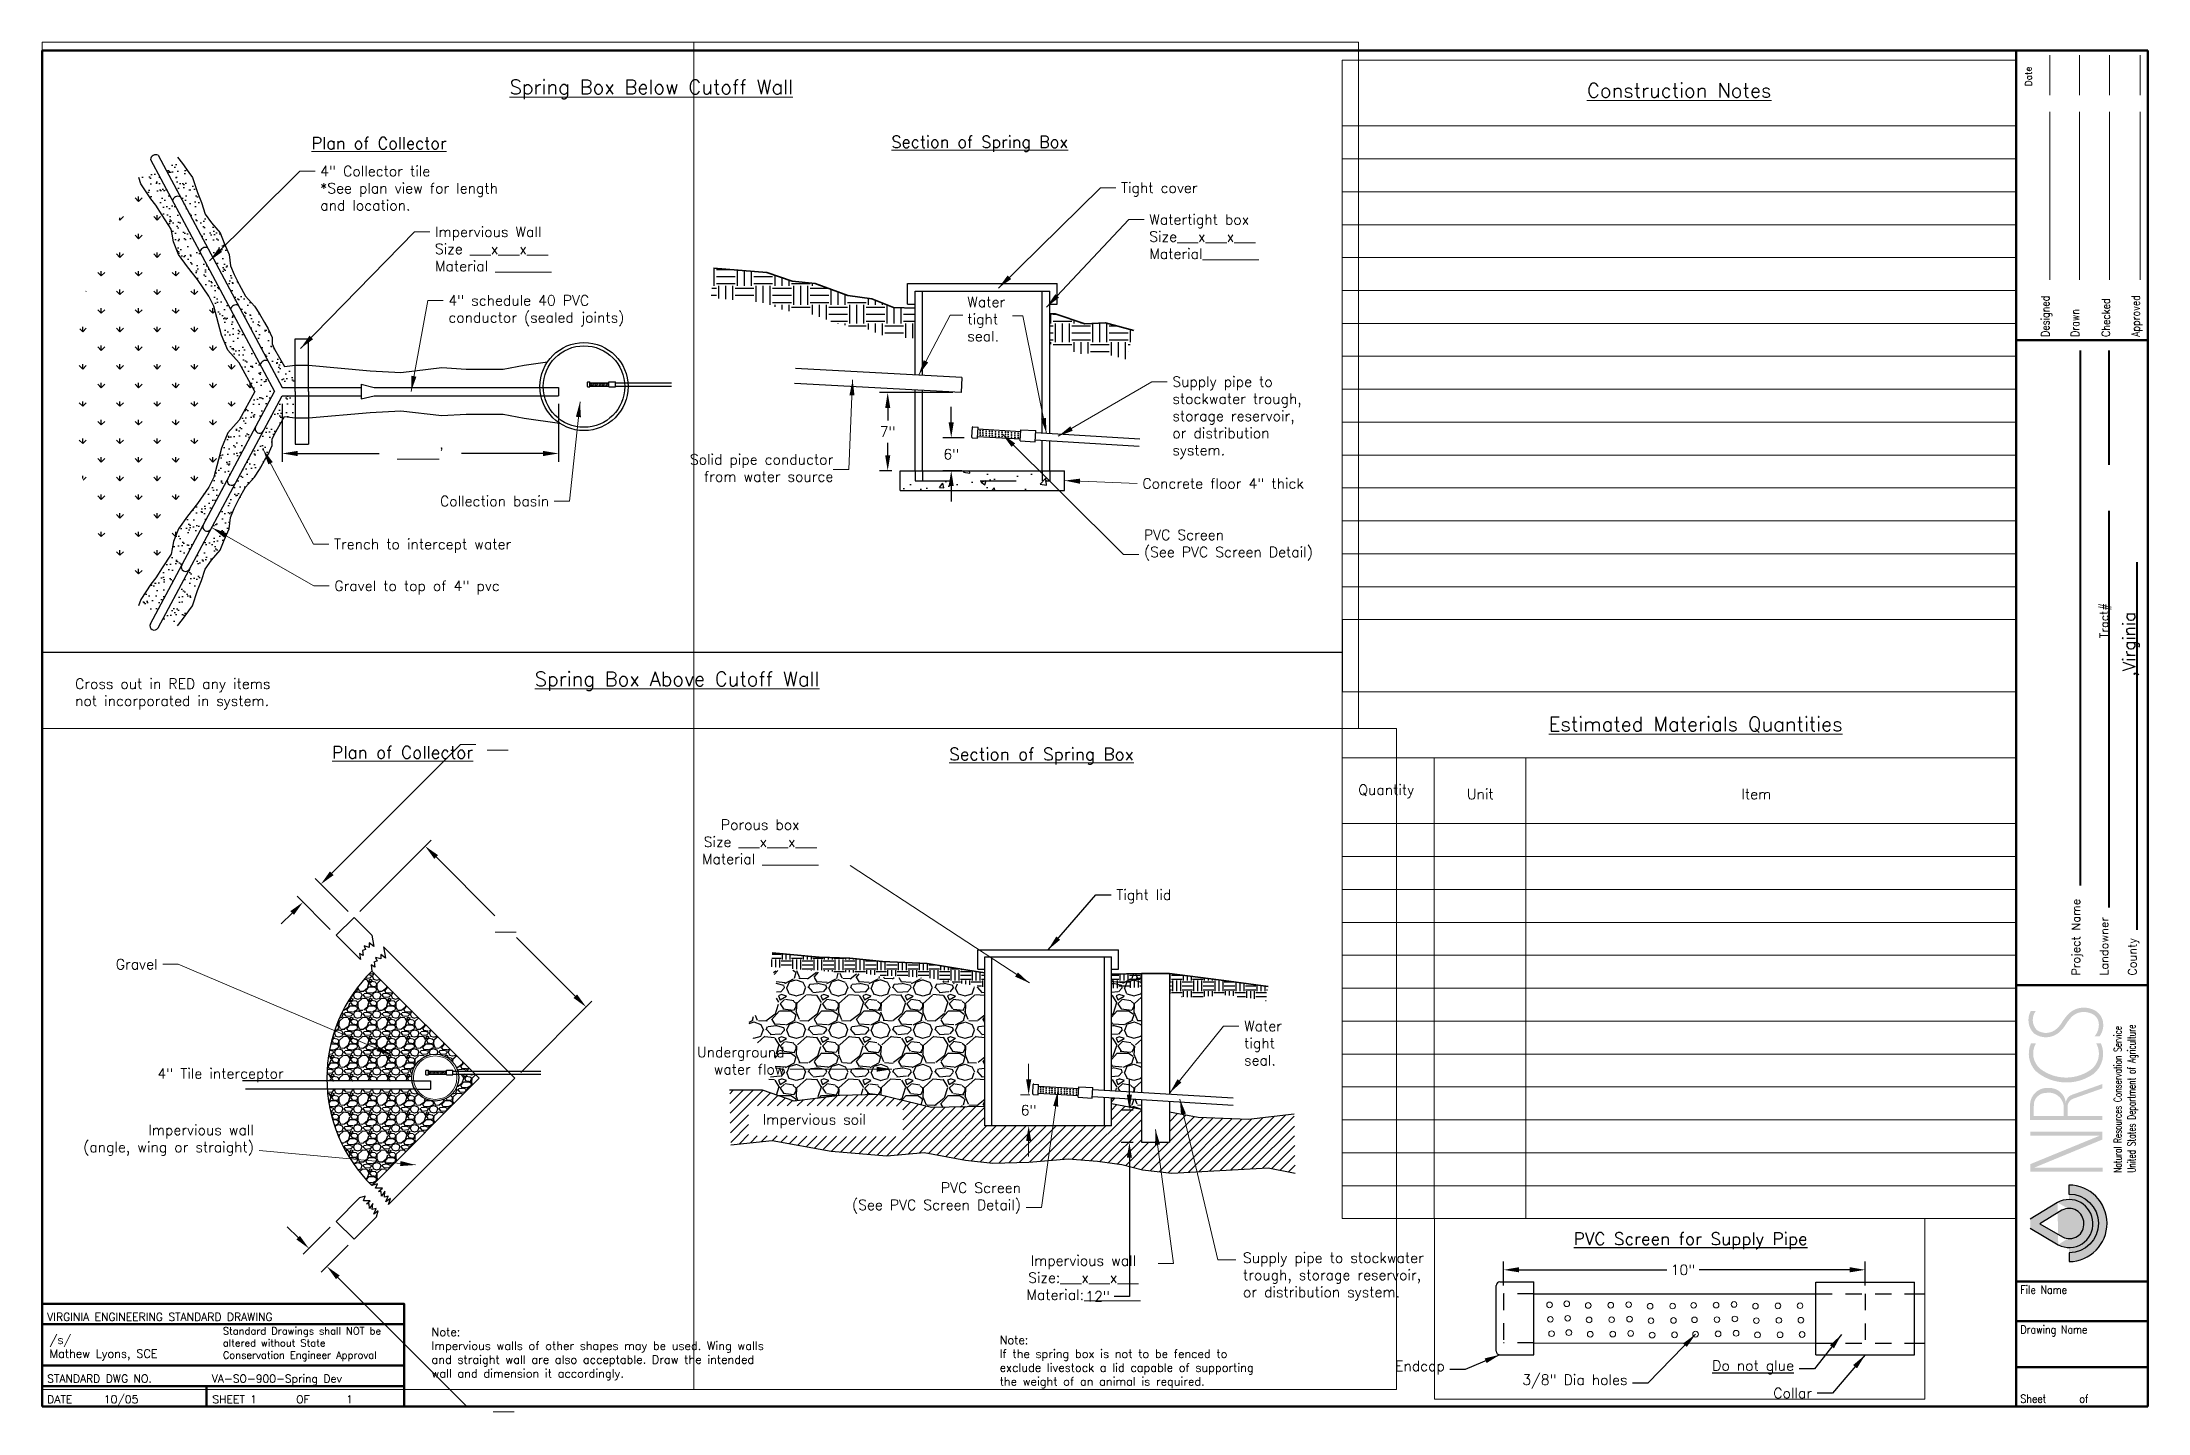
# Paper-space layout '11x17' of a CAD drawing. Header units: feet, sheet in inches. Extents: x 0.2 to 16.2, y 0.1 to 10.5.
# The model-space entities are those that its viewports show. They can reach past a viewport. Long polylines and large blocks are cut down to what shows.
import ezdxf

# ---------------------------------------------------------------- set-up
doc = ezdxf.new("R2010")
doc.units = ezdxf.units.FT
doc.header["$MEASUREMENT"] = 0
doc.linetypes.add('HIDDEN', pattern=[0.375, 0.25, -0.125])
doc.linetypes.add('HIDDEN2', pattern=[0.1875, 0.125, -0.0625])
for name, color, linetype in [('1.Text.Note', 7, 'Continuous'), ('Antiseep Wall', 7, 'Continuous'), ('Collecter Drain', 7, 'Continuous'), ('Collector', 7, 'Continuous'), ('Collector Hatch', 254, 'Continuous'), ('Concrete Hatch', 252, 'Continuous'), ('Concrete Slab', 253, 'Continuous'), ('Earth Hatch', 252, 'Continuous'), ('Grass', 7, 'Continuous'), ('Gravel Hatch', 254, 'Continuous'), ('Spring Box', 7, 'Continuous'), ('Spring Box Hatch', 253, 'Continuous'), ('Trench', 252, 'Continuous')]:
    doc.layers.add(name, color=color, linetype=linetype)
for name, color, linetype, lineweight in [('2.Tblk.Text.User', 7, 'Continuous', 18), ('4.Tblk.Brdr.Line', 7, 'Continuous', 50), ('4.Tblk.logo', 7, 'Continuous', 20), ('4.Tblk.Text', 7, 'Continuous', 18), ('Ground', 252, 'Continuous', 35)]:
    doc.layers.add(name, color=color, linetype=linetype, lineweight=lineweight)
doc.layers.add('2.Vprt', color=4, linetype='Continuous', plot=False)
doc.styles.add('001xB.Notation (A)', font='romans.shx', dxfattribs={"height": 0.063})
doc.styles.add('001xB.Notation (B)', font='romans.shx', dxfattribs={"height": 0.078})
doc.styles.add('001xB.NoteA', font='romans.shx', dxfattribs={"height": 0.063})
doc.styles.add('001xB.Subtitle', font='romans.shx', dxfattribs={"height": 0.094})
doc.styles.add('001xB.Title', font='romans.shx', dxfattribs={"height": 0.109})
doc.styles.add('Notes_Dimensions', font='romans.shx', dxfattribs={"height": 0.09})
doc.styles.get("Standard").update_dxf_attribs({"font": 'romans.shx'})
doc.styles.add('Title Block Notes', font='romans.shx', dxfattribs={"height": 0.12})
doc.dimstyles.new('001xB.Dim', dxfattribs={"dimtxt": 0.078, "dimasz": 0.117, "dimexe": 0.0625, "dimexo": 0.0625, "dimgap": 0.039, "dimtad": 0, "dimtih": 1, "dimtoh": 1, "dimdec": 4, "dimzin": 0, "dimdsep": 46, "dimlunit": 4, "dimtxsty": '001xB.Notation (B)', "dimcen": 0.117, "dimclrd": 256, "dimclre": 256, "dimclrt": 256, "dimadec": 0, "dimazin": 0, "dimtfac": 1, "dimtdec": 4, "dimtofl": 0, "dimtmove": 0, "dimatfit": 3, "dimfxl": 0, "dimtolj": 1, "dimtzin": 0, "dimlwd": -1, "dimlwe": -1, "dimarcsym": 0})
pattern_1 = [(228.0128, (0.54, 0.75), (-5.999998674, -6.7500010062), [0.100902, -9.989316]), (184.9697, (0.4725, 0.675), (9.0000007886, 0.7499934803), [0.173151, -17.14194375]), (132.5104, (0.3, 0.66), (7.4999930388, -8.2500065054), [0.122091, -12.087024]), (267.2737, (0.0075, 0.4725), (0.7499970133, 15.0000002212), [0.1576785, -15.6101685]), (292.8337, (0, 0.315), (-3.750007429, 8.9999973088), [0.15461625, -15.30702975]), (357.2737, (0.06, 0.1725), (-15.0000002212, 0.7499970133), [0.1576785, -15.6101685]), (37.6942, (0.2175, 0.165), (-9.7500055092, -7.4999928039), [0.20852175, -20.64363675]), (72.2553, (0.3825, 0.2925), (5.250008072, 16.4999971734), [0.196866, -19.48974075]), (121.4296, (0.4425, 0.48), (-6.0000061756, 9.7499962774), [0.1582125, -15.66305475]), (175.2364, (0.36, 0.615), (8.2500007097, -0.7499936495), [0.180624, -8.85057225]), (222.3974, (0.18, 0.63), (-9.0000055133, -8.2499940615), [0.233586, -23.12503125]), (138.8141, (0.75, 0.465), (-5.25000221, 4.499997985), [0.07972575, -7.892883]), (171.4692, (0.69, 0.5175), (9.7499987136, -1.5000059325), [0.15167775, -15.01613325]), (225, (0.54, 0.54), (-8e-17, -0.75000023), [0.10606575, -0.954594]), (203.1986, (0.4875, 0.63), (3.749999798, 1.500000994), [0.0571185, -5.65471125]), (291.8014, (0.435, 0.6075), (-0.749999933, 2.250000205), [0.08077725, -3.9580965]), (30.9638, (0.465, 0.5325), (2.249998517, 1.500001863), [0.13119675, -4.24201725]), (161.5651, (0.5775, 0.6), (1.500000326, -0.7499988), [0.09486825, -2.27684025]), (16.3895, (0, 0.6075), (7.5000016488, 2.2499945324), [0.1329, -13.15713375]), (70.3462, (0.1275, 0.645), (-2.9999964355, -8.2500016017), [0.11149575, -11.038056]), (293.1986, (0.5775, 0.75), (-1.500000994, 3.749999798), [0.11423625, -5.5975935]), (343.6105, (0.6225, 0.645), (-7.5000016488, 2.2499945324), [0.1329, -13.15713375]), (339.444, (0, 0.1425), (-3.750001383, 1.499996997), [0.12816, -6.279843]), (294.7751, (0.12, 0.0975), (-3.749994142, 8.2500025664), [0.1073835, -10.63098225]), (66.8014, (0.585, 0), (1.500000994, 3.749999798), [0.11423625, -5.5975935]), (17.354, (0.63, 0.105), (-9.7500015143, -2.9999958767), [0.12572325, -12.446568]), (69.444, (0.2175, 0), (-1.499996997, -3.750001383), [0.06408, -6.343923]), (101.3099, (0.54, 0), (-0.749998224, 3.000000564), [0.0382425, -3.78602175]), (165.9638, (0.5325, 0.0375), (2.25000041, -0.749998543), [0.15461625, -2.9377125]), (186.009, (0.3825, 0.075), (7.4999998132, 0.7499994881), [0.1432875, -14.18544225]), (303.6901, (0.465, 0.465), (-0.750001, 1.49999967), [0.1081665, -2.59599675]), (353.1572, (0.525, 0.375), (12.7499995241, -1.5000059984), [0.1888455, -18.69567225]), (60.9454, (0.7125, 0.3525), (-3.0000000204, -5.2500002884), [0.077217, -7.6445055]), (90, (0.75, 0.42), (-0.75, 0.75), [0.045, -0.705]), (120.2564, (0.3675, 0.0975), (2.999996165, -5.250001842), [0.104193, -10.31514]), (48.0128, (0.315, 0.1875), (5.999998674, 6.7500010062), [0.201804, -9.888414]), (0, (0.45, 0.3375), (0.75, 0.75), [0.195, -0.555]), (325.3048, (0.645, 0.3375), (-7.4999956942, 5.2500064572), [0.1185855, -11.7399555]), (254.0546, (0.7425, 0.27), (-0.749999917, -3.000000095), [0.1092015, -5.350881]), (207.646, (0.7125, 0.165), (-14.2499968554, -7.5000057849), [0.17779875, -17.6021055]), (175.4261, (0.555, 0.0825), (-9.7500004187, 0.7499961009), [0.18809925, -18.6218055])]

psp = doc.layouts.new('11x17')

# ---------------------------------------------------------------- texts
at = {"insert": (0.2999, 0.57281), "char_height": 0.063, "width": 1.0655493, "attachment_point": 4, "style": 'Notes_Dimensions'}
psp.add_mtext('/s/\\PMathew Lyons, SCE', dxfattribs=at)
at = {"layer": '1.Text.Note', "rotation": 90}
for s, insert, char_height, width, attachment_point, style in [('Landowner                                                 Tract#              ', (15.96321, 3.40128), 0.063, 4.7519722, 7, '001xB.NoteA'), ('                                 ,Virginia', (16.17749, 3.54682), 0.094, 4.7519722, 7, '001xB.Subtitle'), ('Project Name', (15.66493, 3.40128), 0.063, 4.7452101, 1, '001xB.NoteA'), ('County', (16.17749, 3.40128), 0.063, 4.706781, 7, '001xB.NoteA')]:
    psp.add_mtext(s, dxfattribs=dict(at, insert=insert, char_height=char_height, width=width, attachment_point=attachment_point, style=style))
at = {"layer": '2.Tblk.Text.User'}
for s, insert, char_height, width, attachment_point, style in [('{\\LSpring Box Below Cutoff Wall}', (3.79495, 10.20548), 0.109, 3.1538241, 1, '001xB.Subtitle'), ('{\\LConstruction Notes}', (12.68194, 10.12491), 0.109, 4.9177754, 5, '001xB.Title'), ('{\\LPlan of Collector}', (2.29055, 9.76915), 0.09, 1.5622268, 1, 'Notes_Dimensions'), ('{\\LSection of Spring Box}', (6.69645, 9.77932), 0.09, 3.4983033, 1, 'Notes_Dimensions'), ('Cross out in {\\C1;RED} any items not incorporated in system.', (0.49376, 5.65784), 0.078, 1.7368384, 1, '001xB.Notation (B)'), ('{\\LSpring Box Above Cutoff Wall}', (3.98607, 5.71002), 0.109, 4.4502761, 1, '001xB.Title'), ('{\\LEstimated Materials Quantities}', (11.6909, 5.36673), 0.109, 4.3367877, 1, '001xB.Title'), ('{\\LPlan of Collector}', (2.44677, 5.14429), 0.094, 2.7419653, 1, '001xB.Subtitle'), ('{\\LSection of Spring Box}', (7.13563, 5.13111), 0.094, 3.764393, 1, '001xB.Subtitle'), ('Quantity', (10.45643, 4.8004), 0.078, 0.4851157, 5, '001xB.Notation (B)'), ('Unit', (11.17088, 4.78081), 0.078, 0.5543094, 5, '001xB.Notation (B)'), ('Item', (13.2678, 4.78081), 0.078, 2.0221266, 5, '001xB.Notation (B)'), ('Impervious soil', (5.71831, 2.34825), 0.078, 1.2556713, 1, '001xB.Notation (B)')]:
    psp.add_mtext(s, dxfattribs=dict(at, insert=insert, char_height=char_height, width=width, attachment_point=attachment_point, style=style))
at = {"layer": '2.Tblk.Text.User', "char_height": 0.078, "style": '001xB.Notation (B)'}
for s, insert, attachment_point in [('4" Collector tile\\P*See plan view for length\\Pand location.', (2.35657, 9.55152), 1), ('Tight cover', (8.44076, 9.42473), 1), ('Watertight box\\PSize___x___x___\\PMaterial________', (8.65593, 9.18395), 1), ('Impervious Wall\\PSize ___x___x___\\PMaterial ________', (3.22831, 9.09027), 1), ('4" schedule 40 PVC \\Pconductor (sealed joints)', (3.33001, 8.56947), 1), ('{\\Fromans.shx|c1;Water\\P}tight\\Pseal.', (7.27313, 8.55769), 1), ('Supply pipe to \\Pstockwater trough, \\Pstorage reservoir, \\Por distribution \\Psystem.', (8.83107, 7.95206), 1), ('Solid pipe conductor\\Pfrom water source', (6.25489, 7.15354), 9), ('Collection basin', (4.09561, 6.9673), 9), ('Concrete floor 4" thick', (8.60364, 7.17881), 1), ('Trench to intercept water', (2.46052, 6.71816), 1), ('PVC Screen\\P(See PVC Screen Detail)', (8.61506, 6.55437), 7), ('Gravel to top of 4" pvc', (2.46383, 6.40149), 1), ('Porous box \\PSize ___x___x___\\PMaterial ________', (5.69968, 4.41441), 5), ('Gravel', (1.12054, 3.44939), 9), ('Water\\Ptight\\Pseal.', (9.37632, 3.05785), 1), ('Underground \\Pwater flow', (5.88433, 2.65174), 9), ('4" Tile interceptor', (2.07858, 2.5932), 9), ('Impervious wall\\P(angle, wing or straight)', (1.85248, 2.03439), 9), ('PVC Screen\\P(See PVC Screen Detail)', (7.68074, 1.59546), 9), ('Impervious wall \\PSize:___x___x___\\PMaterial:________', (8.15492, 1.10373), 5), ('Supply pipe to stockwater \\Ptrough, storage reservoir,\\Por distribution system.', (9.36754, 1.29745), 1)]:
    psp.add_mtext(s, dxfattribs=dict(at, insert=insert, attachment_point=attachment_point))
at = {"layer": '4.Tblk.logo', "width": 0.68}
for s, p in [('Natural Resources Conservation Service', (16.04397, 1.90456)), ('United States Department of Agriculture', (16.14922, 1.90456))]:
    psp.add_text(s, height=0.06058, rotation=90, dxfattribs=at).set_placement(p)
at = {"layer": '4.Tblk.Text', "style": 'Notes_Dimensions', "width": 0.84}
for s, p in [('Designed', (15.49486, 8.25303)), ('Checked', (15.955, 8.25303)), ('Approved', (16.18163, 8.25303)), ('Drawn', (15.72038, 8.25303))]:
    psp.add_text(s, height=0.0625, rotation=90, dxfattribs=at).set_placement(p)
for s, p in [('File Name', (15.27482, 0.98471)), ('Drawing Name', (15.27482, 0.68252)), ('Sheet      of', (15.27482, 0.15673))]:
    psp.add_text(s, height=0.0625, dxfattribs=at).set_placement(p)
at = {"layer": '4.Tblk.Text', "style": 'Title Block Notes'}
for s, p in [('VIRGINIA ENGINEERING STANDARD DRAWING', (0.28199, 0.7797)), ('STANDARD DWG NO.', (0.28199, 0.31095)), ('VA-SO-900-Spring Dev', (1.53199, 0.31095)), ('DATE     10/05', (0.28199, 0.15374)), ('SHEET 1      OF      1', (1.53648, 0.15374))]:
    psp.add_text(s, height=0.06, dxfattribs=at).set_placement(p)
at = {"layer": '4.Tblk.Text', "insert": (15.31208, 10.15629), "char_height": 0.05, "width": 0.1976407, "attachment_point": 1, "rotation": 91, "style": 'Notes_Dimensions'}
psp.add_mtext('Date', dxfattribs=at)
at = {"layer": '4.Tblk.Text', "insert": (1.61638, 0.73044), "char_height": 0.055, "width": 1.3768973, "attachment_point": 1, "style": 'Title Block Notes'}
psp.add_mtext('Standard Drawings shall NOT be altered without State Conservation Engineer Approval', dxfattribs=at)
at = {"layer": 'Collecter Drain', "insert": (12.76871, 1.38708), "char_height": 0.094, "width": 2.8594963, "attachment_point": 5, "style": '001xB.Subtitle'}
psp.add_mtext('{\\LPVC Screen for Supply Pipe}', dxfattribs=at)
at = {"layer": 'Collecter Drain', "char_height": 0.078, "attachment_point": 9, "style": '001xB.Notation (B)'}
for s, insert in [('Endcap', (10.90087, 0.37199)), ('3/8" Dia holes', (12.28901, 0.26681)), ('{\\LDo not glue}', (13.55439, 0.3754)), ('Collar', (13.69156, 0.19146))]:
    psp.add_mtext(s, dxfattribs=dict(at, insert=insert))
at = {"layer": 'Spring Box', "insert": (8.40502, 4.05498), "char_height": 0.078, "attachment_point": 1, "style": '001xB.Notation (B)'}
psp.add_mtext('\\A1;Tight lid', dxfattribs=at)
at = {"layer": 'Spring Box', "char_height": 0.063, "attachment_point": 1, "style": '001xB.Notation (A)'}
for s, insert, width in [('Note:\\PImpervious walls of other shapes may be used. Wing walls and straight wall are also acceptable. Draw the intended wall and dimension it accordingly.', (3.20215, 0.72686), 2.7386907), ('Note:\\PIf the spring box is not to be fenced to exclude livestock a lid capable of supporting the weight of an animal is required.', (7.51863, 0.66602), 2.2461818)]:
    psp.add_mtext(s, dxfattribs=dict(at, insert=insert, width=width))

msp = doc.modelspace()

# ---------------------------------------------------------------- blocks, each defined once
blk = doc.blocks.new('*D0')
at = {"layer": '2.Tblk.Text.User'}
for p, q in [((2.657, 3.888), (3.199, 4.43)), ((3.237, 4.303), (3.684, 3.856)), ((4.294, 3.246), (3.847, 3.692)), ((3.88, 2.666), (4.421, 3.207))]:
    blk.add_line(p, q, dxfattribs=at)
for points in [[(3.251, 4.317), (3.223, 4.289), (3.154, 4.385)], [(4.308, 3.259), (4.281, 3.232), (4.377, 3.163)]]:
    blk.add_solid(points, dxfattribs=at)
at = {"layer": 'Defpoints', "color": 0}
for p in [(3.154, 4.385), (2.613, 3.844), (3.836, 2.622)]:
    blk.add_point(p, dxfattribs=at)
at = {"layer": '2.Tblk.Text.User', "insert": (3.766, 3.774), "char_height": 0.078, "attachment_point": 5, "style": '001xB.Notation (B)'}
blk.add_mtext('\\A1;___', dxfattribs=at)
blk = doc.blocks.new('*D1')
at = {"layer": '2.Tblk.Text.User'}
for p, q in [((2.444, 4.179), (3.423, 5.157)), ((3.423, 5.157), (3.54, 5.157)), ((2.433, 3.753), (2.181, 4.004)), ((2.569, 3.888), (2.317, 4.14)), ((2.143, 3.877), (2.06, 3.795))]:
    blk.add_line(p, q, dxfattribs=at)
for points in [[(2.43, 4.193), (2.458, 4.165), (2.361, 4.096)], [(2.129, 3.891), (2.157, 3.864), (2.226, 3.96)]]:
    blk.add_solid(points, dxfattribs=at)
at = {"layer": 'Defpoints', "color": 0}
for p in [(2.361, 4.096), (2.613, 3.844), (2.477, 3.708)]:
    blk.add_point(p, dxfattribs=at)
at = {"layer": '2.Tblk.Text.User', "insert": (3.705, 5.157), "char_height": 0.078, "attachment_point": 5, "style": '001xB.Notation (B)'}
blk.add_mtext('\\A1;___', dxfattribs=at)
blk = doc.blocks.new('*D2')
at = {"layer": '2.Tblk.Text.User'}
for p, q in [((2.189, 1.412), (2.106, 1.494)), ((2.433, 1.491), (2.227, 1.285)), ((2.569, 1.355), (2.363, 1.149)), ((2.49, 1.11), (3.468, 0.132)), ((3.468, 0.132), (3.585, 0.132))]:
    blk.add_line(p, q, dxfattribs=at)
for points in [[(2.202, 1.425), (2.175, 1.398), (2.271, 1.329)], [(2.504, 1.124), (2.476, 1.097), (2.407, 1.193)]]:
    blk.add_solid(points, dxfattribs=at)
at = {"layer": 'Defpoints', "color": 0}
for p in [(2.477, 1.535), (2.271, 1.329), (2.613, 1.399)]:
    blk.add_point(p, dxfattribs=at)
at = {"layer": '2.Tblk.Text.User', "insert": (3.751, 0.132), "char_height": 0.078, "attachment_point": 5, "style": '001xB.Notation (B)'}
blk.add_mtext('\\A1;___', dxfattribs=at)
blk = doc.blocks.new('*D3')
at = {"layer": '2.Tblk.Text.User'}
for p, q in [((7.739, 2.614), (7.739, 2.731)), ((7.748, 2.497), (7.677, 2.497)), ((7.859, 2.262), (7.677, 2.262)), ((7.739, 2.145), (7.739, 2.028))]:
    blk.add_line(p, q, dxfattribs=at)
for points in [[(7.72, 2.614), (7.759, 2.614), (7.739, 2.497)], [(7.72, 2.145), (7.759, 2.145), (7.739, 2.262)]]:
    blk.add_solid(points, dxfattribs=at)
at = {"layer": 'Defpoints', "color": 0}
for p in [(7.81, 2.497), (7.739, 2.262), (7.921, 2.262)]:
    blk.add_point(p, dxfattribs=at)
at = {"layer": '2.Tblk.Text.User', "insert": (7.739, 2.379), "char_height": 0.078, "attachment_point": 5, "style": '001xB.Notation (B)'}
blk.add_mtext('\\A1;6"', dxfattribs=at)
blk = doc.blocks.new('*D4')
at = {"layer": 'Collecter Drain'}
for p, q in [((11.348, 1.048), (11.348, 1.23)), ((11.465, 1.167), (12.587, 1.167)), ((13.978, 1.167), (12.835, 1.167)), ((14.095, 1.047), (14.095, 1.23))]:
    blk.add_line(p, q, dxfattribs=at)
for points in [[(11.465, 1.187), (11.465, 1.148), (11.348, 1.167)], [(13.978, 1.187), (13.978, 1.148), (14.095, 1.167)]]:
    blk.add_solid(points, dxfattribs=at)
at = {"layer": 'Defpoints', "color": 0}
for p in [(14.095, 1.167), (11.348, 0.986), (14.095, 0.984)]:
    blk.add_point(p, dxfattribs=at)
at = {"layer": 'Collecter Drain', "insert": (12.711, 1.167), "char_height": 0.078, "attachment_point": 5, "style": '001xB.Notation (B)'}
blk.add_mtext('\\A1;10"', dxfattribs=at)
blk = doc.blocks.new('*D5')
at = {"layer": 'Defpoints', "color": 0}
for p in [(8.595, 2.381), (8.505, 2.135), (8.595, 2.135)]:
    blk.add_point(p, dxfattribs=at)
at = {"layer": 'Spring Box'}
for p, q in [((8.505, 2.498), (8.505, 2.615)), ((8.533, 2.381), (8.442, 2.381)), ((8.533, 2.135), (8.442, 2.135)), ((8.505, 2.018), (8.505, 0.965)), ((8.505, 0.965), (8.388, 0.965))]:
    blk.add_line(p, q, dxfattribs=at)
for points in [[(8.485, 2.498), (8.524, 2.498), (8.505, 2.381)], [(8.485, 2.018), (8.524, 2.018), (8.505, 2.135)]]:
    blk.add_solid(points, dxfattribs=at)
at = {"layer": 'Spring Box', "insert": (8.263, 0.965), "char_height": 0.078, "attachment_point": 5, "style": '001xB.Notation (B)'}
blk.add_mtext('\\A1;12"', dxfattribs=at)
blk = doc.blocks.new('*D6')
at = {"layer": 'Defpoints', "color": 0}
for p in [(7.31, 7.487), (7.151, 7.237), (7.294, 7.237)]:
    blk.add_point(p, dxfattribs=at)
at = {"layer": 'Spring Box'}
for p, q in [((7.151, 7.604), (7.151, 7.721)), ((7.248, 7.487), (7.088, 7.487)), ((7.231, 7.237), (7.088, 7.237)), ((7.151, 7.12), (7.151, 7.003))]:
    blk.add_line(p, q, dxfattribs=at)
for points in [[(7.131, 7.604), (7.17, 7.604), (7.151, 7.487)], [(7.131, 7.12), (7.17, 7.12), (7.151, 7.237)]]:
    blk.add_solid(points, dxfattribs=at)
at = {"layer": 'Spring Box', "insert": (7.151, 7.362), "char_height": 0.078, "attachment_point": 5, "style": '001xB.Notation (B)'}
blk.add_mtext('\\A1;6"', dxfattribs=at)
blk = doc.blocks.new('*D7')
at = {"layer": 'Defpoints', "color": 0}
for p in [(6.668, 7.83), (7.226, 7.83), (6.762, 7.237)]:
    blk.add_point(p, dxfattribs=at)
at = {"layer": 'Spring Box'}
for p, q in [((7.163, 7.83), (6.606, 7.83)), ((6.668, 7.713), (6.668, 7.619)), ((6.668, 7.354), (6.668, 7.448)), ((6.7, 7.237), (6.606, 7.237))]:
    blk.add_line(p, q, dxfattribs=at)
for points in [[(6.649, 7.713), (6.688, 7.713), (6.668, 7.83)], [(6.649, 7.354), (6.688, 7.354), (6.668, 7.237)]]:
    blk.add_solid(points, dxfattribs=at)
at = {"layer": 'Spring Box', "insert": (6.668, 7.533), "char_height": 0.078, "attachment_point": 5, "style": '001xB.Notation (B)'}
blk.add_mtext('\\A1;7"', dxfattribs=at)
blk = doc.blocks.new('*D8')
at = {"layer": 'Defpoints', "color": 0}
for p in [(2.067, 7.807), (4.167, 7.807), (4.167, 7.368)]:
    blk.add_point(p, dxfattribs=at)
at = {"layer": 'Spring Box'}
for p, q in [((2.067, 7.744), (2.067, 7.305)), ((4.167, 7.744), (4.167, 7.305)), ((2.184, 7.368), (2.803, 7.368)), ((4.05, 7.368), (3.431, 7.368))]:
    blk.add_line(p, q, dxfattribs=at)
for points in [[(2.184, 7.387), (2.184, 7.348), (2.067, 7.368)], [(4.05, 7.387), (4.05, 7.348), (4.167, 7.368)]]:
    blk.add_solid(points, dxfattribs=at)
at = {"layer": 'Spring Box', "insert": (3.117, 7.368), "char_height": 0.078, "attachment_point": 5, "style": '001xB.Notation (B)'}
blk.add_mtext("\\A1;______'", dxfattribs=at)

# ---------------------------------------------------------------- dimensions: what is measured, and where the dimension line sits
at = {"layer": '2.Tblk.Text.User'}
for base, p1, p2, angle, text, picture, middle, dimtype in [((2.36147, 4.09599), (2.47739, 3.70839), (2.61323, 3.84423), 45, '___', '*D1', (3.70507, 5.1573), 161), ((7.73911, 2.26177), (7.81034, 2.49698), (7.9214, 2.26177), 90, '6"', '*D3', (7.73911, 2.37938), 160), ((2.27134, 1.32889), (2.61323, 1.3991), (2.47739, 1.53494), 135, '___', '*D2', (3.75078, 0.13173), 161)]:
    dim = psp.add_linear_dim(base=base, p1=p1, p2=p2, angle=angle, text=text, dimstyle='001xB.Dim', dxfattribs=at)
    dim.commit()
    dim.dimension.update_dxf_attribs({"geometry": picture, "text_midpoint": middle, "dimtype": dimtype})
dim = psp.add_aligned_dim(p1=(3.83579, 2.62166), p2=(2.61323, 3.84423), distance=-0.76541, text='___', dimstyle='001xB.Dim', dxfattribs=at)
dim.commit()
dim.dimension.update_dxf_attribs({"geometry": '*D0', "text_midpoint": (3.76574, 3.77417)})
at = {"layer": 'Collecter Drain'}
dim = psp.add_linear_dim(base=(14.09499, 1.16739), p1=(11.348, 0.98576), p2=(14.09499, 0.98438), text='10"', dimstyle='001xB.Dim', dxfattribs=at)
dim.commit()
dim.dimension.update_dxf_attribs({"geometry": '*D4', "text_midpoint": (12.71094, 1.16739), "dimtype": 160})
at = {"layer": 'Spring Box'}
dim = psp.add_linear_dim(base=(4.16671, 7.36781), p1=(2.06671, 7.80672), p2=(4.16671, 7.80672), text="______'", dimstyle='001xB.Dim', dxfattribs=at)
dim.commit()
dim.dimension.update_dxf_attribs({"geometry": '*D8', "text_midpoint": (3.11671, 7.36781)})
for base, p1, p2, text, picture, middle in [((6.6683, 7.83004), (6.76205, 7.23682), (7.22582, 7.83004), '7"', '*D7', (6.6683, 7.53343)), ((7.15066, 7.23682), (7.31049, 7.48659), (7.29385, 7.23682), '6"', '*D6', (7.15066, 7.36171)), ((8.50492, 2.13546), (8.59534, 2.38086), (8.59534, 2.13546), '12"', '*D5', (8.26349, 0.96546))]:
    dim = psp.add_linear_dim(base=base, p1=p1, p2=p2, angle=90, text=text, dimstyle='001xB.Dim', dxfattribs=at)
    dim.commit()
    dim.dimension.update_dxf_attribs({"geometry": picture, "text_midpoint": middle, "dimtype": 160})

# ---------------------------------------------------------------- hatches: boundary and pattern name
at = {"layer": 'Concrete Hatch'}
h = msp.add_hatch(dxfattribs=at)
h.set_pattern_fill('AR-CONC', color=256, scale=0.12, style=0)
h.set_pattern_definition([(50, (472.6087, 474.7174), (0.8607122, -0.0753026), [0.09, -0.99]), (355, (472.6087, 474.7174), (-0.1665016, 0.9026306), [0.072, -0.792]), (100.4514, (472.6804, 474.7111), (0.6942113, 0.8273275), [0.0764882, -0.8413705]), (46.1842, (472.6087, 474.9574), (1.280689, -0.198623), [0.135, -1.485]), (96.6356, (472.7154, 474.9408), (1.121595, 1.1689414), [0.114732, -1.262056]), (351.1842, (472.6087, 474.9574), (1.121594, 1.168942), [0.108, -1.188]), (21, (472.7287, 474.8974), (0.7162885, -0.4831427), [0.09, -0.99]), (326, (472.7287, 474.8974), (0.2919784, 0.87018), [0.072, -0.792]), (71.4514, (472.7884, 474.8571), (1.008267, 0.3870366), [0.0764882, -0.8413705]), (37.5, (472.6087, 474.71737), (0.01459183, 0.39947262), [0, -0.7824, 0, -0.804, 0, -0.795]), (7.5, (472.6087, 474.71737), (0.3156834, 0.4732941), [0, -0.4584, 0, -0.7644, 0, -0.303]), (327.5, (472.3411, 474.71737), (0.6405869, -0.02706585), [0, -0.3, 0, -0.936, 0, -1.242]), (317.5, (472.2211, 474.71737), (0.6998234, 0.120126), [0, -0.39, 0, -0.6216, 0, -0.882])])
h.paths.add_polyline_path([(484.0501, 671.8877), (484.0501, 672.2177), (481.3001, 672.2177), (481.3001, 671.8877)])
at = {"layer": 'Earth Hatch'}
h = msp.add_hatch(dxfattribs=at)
h.set_pattern_fill('EARTH', color=256, scale=1.25, style=0)
h.set_pattern_definition([(0, (472.6087, 474.71737), (0.3125, 0.3125), [0.3125, -0.3125]), (0, (472.6087, 474.83455), (0.3125, 0.3125), [0.3125, -0.3125]), (0, (472.6087, 474.95174), (0.3125, 0.3125), [0.3125, -0.3125]), (90, (472.64777, 474.9908), (-0.3125, 0.3125), [0.3125, -0.3125]), (90, (472.76496, 474.9908), (-0.3125, 0.3125), [0.3125, -0.3125]), (90, (472.88215, 474.9908), (-0.3125, 0.3125), [0.3125, -0.3125])])
h.paths.add_polyline_path([(481.1926, 674.9452), (480.8277, 675.091), (480.4264, 675.1457), (479.8791, 675.3462), (479.4959, 675.3826), (479.0763, 675.5285), (478.1824, 675.6014), (478.1417, 675.103), (478.9723, 675.0353), (479.3887, 674.8906), (479.7676, 674.8545), (480.3052, 674.6576), (480.6993, 674.6039), (481.0864, 674.4492), (481.5501, 674.4298), (481.5501, 674.9302)])
h.paths.add_polyline_path([(484.6788, 674.1865), (485.0764, 674.0796), (485.2063, 674.5624), (484.7319, 674.69), (484.3853, 674.6718), (483.8927, 674.8358), (483.8001, 674.8358), (483.8001, 674.3358), (483.8117, 674.3358), (484.3171, 674.1675)])
h = msp.add_hatch(dxfattribs=at)
h.set_pattern_fill('EARTH', color=256, scale=0.75, style=0)
h.set_pattern_definition([(0, (472.6087, 474.71737), (0.1875, 0.1875), [0.1875, -0.1875]), (0, (472.6087, 474.78768), (0.1875, 0.1875), [0.1875, -0.1875]), (0, (472.6087, 474.858), (0.1875, 0.1875), [0.1875, -0.1875]), (90, (472.63215, 474.88143), (-0.1875, 0.1875), [0.1875, -0.1875]), (90, (472.70246, 474.88143), (-0.1875, 0.1875), [0.1875, -0.1875]), (90, (472.77277, 474.88143), (-0.1875, 0.1875), [0.1875, -0.1875])])
h.paths.add_polyline_path([(476.3319, 656.6835), (475.5364, 656.7223), (474.9544, 656.7804), (474.4112, 656.7998), (473.5769, 656.8773), (473.5538, 656.6284), (474.3951, 656.5502), (474.9375, 656.5309), (475.5179, 656.4729), (476.3057, 656.4345), (477.0106, 656.3203), (477.354, 656.2669), (477.354, 656.5199), (477.0497, 656.5672)])
h.paths.add_polyline_path([(480.1346, 656.509), (479.604, 656.4967), (479.604, 656.2466), (480.111, 656.2584), (480.1346, 656.2534)])
h.paths.add_polyline_path([(482.3851, 656.2764), (481.6867, 656.3734), (480.6346, 656.509), (480.6346, 656.1463), (480.9295, 656.0832), (481.676, 656.1224), (482.3508, 656.0288)])
at = {"layer": 'Grass'}
h = msp.add_hatch(dxfattribs=at)
h.set_pattern_fill('GRASS', color=256, style=0)
h.set_pattern_definition([(90, (472.6087, 474.7174), (-0.7071068, 0.7071068), [0.1875, -1.2267136]), (45, (472.6087, 474.7174), (-0.707107, 0.707107), [0.1875, -0.8125]), (135, (472.6087, 474.7174), (-0.707107, -0.707107), [0.1875, -0.8125])])
h.paths.add_polyline_path([(445.5967, 670.5932), (445.3569, 671.1681), (445.0692, 672.2701), (444.8774, 672.6534), (444.4458, 673.2763), (444.0621, 673.7554), (443.7265, 674.2345), (443.5346, 674.7136), (443.4867, 675.0011), (443.4387, 675.1928), (443.103, 675.7198), (442.8632, 676.1031), (442.6714, 676.3427), (442.2878, 676.9176), (442.2091, 677.1536), (440.2092, 672.8626), (439.6825, 669.5837), (439.723, 666.993), (440.8575, 662.9854), (442.2469, 661.0075), (442.2878, 661.1301), (442.6714, 661.7051), (442.8632, 661.9446), (443.103, 662.3279), (443.4387, 662.855), (443.4867, 663.0466), (443.5346, 663.3341), (443.7265, 663.8132), (444.0621, 664.2924), (444.4458, 664.7715), (444.8774, 665.3943), (445.0692, 665.7776), (445.3569, 666.8796), (445.5967, 667.4546), (446.0283, 667.9337), (446.6163, 669.0239), (446.0283, 670.1141)])
at = {"layer": 'Gravel Hatch'}
h = msp.add_hatch(dxfattribs=at)
h.set_pattern_fill('AR-SAND', color=256, scale=0.25, style=0)
h.set_pattern_definition([(37.5, (472.6087, 474.71737), (-0.01574834, 0.48170594), [0, -0.38, 0, -0.425, 0, -0.40625]), (7.5, (472.6087, 474.71737), (0.4424442, 0.7055365), [0, -0.205, 0, -0.3425, 0, -0.13125]), (327.5, (472.3012, 474.71737), (0.7785355, 0.0014148), [0, -0.125, 0, -0.45, 0, -0.5875]), (317.5, (472.3012, 474.71737), (0.7515317, 0.219419), [0, -0.0625, 0, -0.295, 0, -0.3375])])
h.paths.add_polyline_path([(442.8658, 677.4457), (442.2091, 677.1536), (442.2878, 676.9176), (442.6714, 676.3427), (442.8632, 676.1031), (443.103, 675.7198), (443.4387, 675.1928), (443.4867, 675.0011), (443.5346, 674.7136), (443.7265, 674.2345), (444.0621, 673.7554), (444.4458, 673.2763), (444.8774, 672.6534), (445.0692, 672.2701), (445.3569, 671.1681), (445.5967, 670.5932), (446.0283, 670.1141), (446.6163, 669.0239), (446.0283, 667.9337), (445.5967, 667.4546), (445.3569, 666.8796), (445.0692, 665.7776), (444.8774, 665.3943), (444.4458, 664.7715), (444.0621, 664.2924), (443.7265, 663.8132), (443.5346, 663.3341), (443.4867, 663.0466), (443.4387, 662.855), (443.103, 662.3279), (442.8632, 661.9446), (442.6714, 661.7051), (442.2878, 661.1301), (442.206, 660.8849), (442.8943, 660.6553), (447.3663, 669.0239)])
h.paths.add_polyline_path([(447.1313, 671.4077), (446.9874, 671.6473), (446.7956, 671.9826), (446.6038, 672.2701), (446.2681, 672.6534), (446.0283, 673.0846), (445.8365, 673.4679), (445.6926, 673.8033), (445.6447, 674.2345), (445.4529, 674.6657), (445.309, 675.049), (444.9733, 675.4323), (444.7335, 675.7677), (444.5897, 676.1989), (444.4458, 676.5822), (444.254, 677.1572), (444.1101, 677.3488), (443.8703, 677.6842), (443.6785, 677.9238), (443.1387, 677.6353), (447.6574, 669.1794), (448.1574, 669.1794), (448.1574, 670.0239), (447.7547, 669.9703), (447.3711, 670.6411), (447.2752, 670.8327), (447.2752, 671.0723)])
h.paths.add_polyline_path([(447.2752, 667.215), (447.3711, 667.4067), (447.7547, 668.0774), (448.1574, 668.0239), (448.1574, 668.8683), (447.6574, 668.8683), (443.1387, 660.4124), (443.6785, 660.124), (443.8703, 660.3635), (444.1101, 660.6989), (444.254, 660.8906), (444.4458, 661.4655), (444.5897, 661.8488), (444.7335, 662.28), (444.9733, 662.6154), (445.309, 662.9987), (445.4529, 663.382), (445.6447, 663.8132), (445.6926, 664.2444), (445.8365, 664.5798), (446.0283, 664.9631), (446.2681, 665.3943), (446.6038, 665.7776), (446.7956, 666.0651), (446.9874, 666.4005), (447.1313, 666.6401), (447.2752, 666.9754)])
h = msp.add_hatch(dxfattribs=at)
h.set_pattern_fill('GRAVEL', color=256, scale=0.75, style=0)
h.set_pattern_definition(pattern_1)
h.paths.add_polyline_path([(475.4588, 654.3574), (476.4095, 654.1248), (477.354, 654.1442), (477.354, 656.2591), (477.1265, 656.2713), (476.9435, 656.3109), (476.7423, 656.3444), (476.5472, 656.3962), (476.3947, 656.4206), (476.1858, 656.4297), (476.0242, 656.4358), (475.8382, 656.4327), (475.5395, 656.4479), (475.2529, 656.4906), (475.0059, 656.5089), (474.5658, 656.5178), (474.2975, 656.536), (474.1268, 656.5482), (473.9073, 656.5726), (473.7853, 656.5756), (473.6952, 656.5622), (473.5946, 656.5496), (473.6449, 656.3864), (473.6574, 655.9971), (473.3809, 655.8715), (473.1547, 655.658), (473.2427, 655.3189), (473.6197, 655.0803), (473.6323, 654.8291), (473.4122, 654.4316), (473.9649, 654.2411), (474.7798, 654.3381)])
h.paths.add_polyline_path([(480.1346, 656.509), (479.604, 656.4967), (479.604, 654.4296), (480.1346, 654.3971)])
h.paths.add_polyline_path([(479.604, 654.3044), (479.604, 654.191), (480.1346, 654.0908), (480.1346, 654.2719)])
h = msp.add_hatch(dxfattribs=at)
h.set_pattern_fill('GRAVEL', color=256, scale=0.75, style=0)
h.set_pattern_definition(pattern_1)
h.paths.add_polyline_path([(456.958, 645.762), (457.5177, 645.762), (453.5616, 649.7182, 0.205756), (451.7804, 645.3772), (455.1472, 645.3772, -0.033492), (455.1389, 645.5011, -0.866812)])
h.paths.add_polyline_path([(451.795, 645.0472, 0.182435), (453.5559, 641.2376), (453.5722, 641.2427), (457.8046, 645.4751), (457.6427, 645.637), (456.9854, 645.637, -0.036748), (456.9954, 645.5011, -0.772353), (455.2575, 645.0472)])
at = {"layer": 'Spring Box Hatch'}
h = msp.add_hatch(dxfattribs=at)
h.set_pattern_fill('ANSI31', color=256, style=0)
h.paths.add_polyline_path([(475.4588, 654.3574), (474.7798, 654.3381), (473.9649, 654.2411), (473.4023, 654.435), (472.8202, 654.435), (472.8396, 653.4658), (473.5769, 653.5433), (474.6246, 653.3495), (475.614, 653.2719), (476.2737, 653.3301), (477.0109, 653.1944), (477.496, 653.1363), (478.1362, 653.1556), (478.8347, 653.2138), (479.3585, 653.175), (479.7853, 653.1169), (480.154, 653.02), (480.6778, 652.9618), (482.3851, 653.0587), (482.8702, 652.9618), (482.8508, 654.0085), (482.0359, 653.9116), (481.1434, 653.9504), (480.6346, 654.0445), (480.6346, 653.509), (480.1346, 653.509), (480.1346, 654.0908), (479.604, 654.191), (479.604, 653.8044), (477.354, 653.8044), (477.354, 654.1442), (476.4095, 654.1248)])
h.paths.add_polyline_path([(475.8964, 653.6096), (473.1572, 653.6257), (473.1572, 654.1575), (475.8964, 654.1508)], flags=16)

# ---------------------------------------------------------------- linework, layer by layer
at = {"layer": '2.Tblk.Text.User'}
for p, q in [((460.3186, 669.2329), (460.3186, 669.3579)), ((456.7622, 645.637), (456.7622, 645.762))]:
    msp.add_line(p, q, dxfattribs=at)
for centre, radius in [((482.6399, 672.8857), 0.00714), ((482.6399, 672.8489), 0.00714), ((482.6837, 672.8857), 0.00714), ((482.6837, 672.8489), 0.00714), ((482.7378, 672.8783), 0.00714), ((482.7378, 672.8414), 0.00714), ((482.7949, 672.8754), 0.00714), ((482.7949, 672.8386), 0.00714), ((482.8404, 672.8742), 0.00714), ((482.8946, 672.8667), 0.00714), ((482.9516, 672.8639), 0.00714), ((483.0049, 672.8623), 0.00714), ((483.0619, 672.8594), 0.00714), ((483.1075, 672.8583), 0.00714), ((483.1616, 672.8508), 0.00714), ((483.2187, 672.8479), 0.00714), ((483.2746, 672.845), 0.00714), ((482.6406, 672.8124), 0.0073), ((482.6844, 672.8124), 0.0073), ((482.7385, 672.8049), 0.0073), ((482.7956, 672.8021), 0.0073), ((482.8404, 672.8374), 0.00714), ((482.8411, 672.8009), 0.0073), ((482.8946, 672.8299), 0.00714), ((482.8953, 672.7934), 0.0073), ((482.9516, 672.827), 0.00714), ((482.9523, 672.7905), 0.0073), ((483.0049, 672.8255), 0.00714), ((483.0056, 672.789), 0.0073), ((483.0619, 672.8226), 0.00714), ((483.0626, 672.7861), 0.0073), ((483.1075, 672.8214), 0.00714), ((483.1081, 672.7849), 0.0073), ((483.1616, 672.814), 0.00714), ((483.2187, 672.8111), 0.00714), ((483.2746, 672.8082), 0.00714), ((483.1623, 672.7775), 0.0073), ((483.2194, 672.7746), 0.0073), ((483.2752, 672.7717), 0.0073), ((459.3921, 669.3301), 0.00714), ((459.4358, 669.3327), 0.00714), ((459.4903, 669.3286), 0.00714), ((459.5474, 669.3292), 0.00714), ((459.5929, 669.3308), 0.00714), ((459.6474, 669.3266), 0.00714), ((459.7046, 669.3272), 0.00714), ((459.7578, 669.3288), 0.00714), ((459.8149, 669.3294), 0.00714), ((459.8605, 669.331), 0.00714), ((459.915, 669.3269), 0.00714), ((459.9721, 669.3274), 0.00714), ((460.028, 669.3279), 0.00714), ((459.3943, 669.2933), 0.00714), ((459.3972, 669.2569), 0.0073), ((459.438, 669.296), 0.00714), ((459.4409, 669.2596), 0.0073), ((459.4925, 669.2918), 0.00714), ((459.5496, 669.2924), 0.00714), ((459.5525, 669.256), 0.0073), ((459.5952, 669.294), 0.00714), ((459.5981, 669.2576), 0.0073), ((459.6497, 669.2898), 0.00714), ((459.7068, 669.2904), 0.00714), ((459.7601, 669.2921), 0.00714), ((459.763, 669.2557), 0.0073), ((459.8172, 669.2927), 0.00714), ((459.8201, 669.2563), 0.0073), ((459.8627, 669.2943), 0.00714), ((459.8656, 669.2579), 0.0073), ((459.9172, 669.2901), 0.00714), ((459.9743, 669.2907), 0.00714), ((460.0303, 669.2912), 0.00714), ((459.4954, 669.2554), 0.0073), ((459.6526, 669.2534), 0.0073), ((459.7097, 669.254), 0.0073), ((459.9201, 669.2537), 0.0073), ((459.9772, 669.2543), 0.0073), ((460.0332, 669.2548), 0.0073), ((478.3465, 654.4784), 0.00714), ((478.3903, 654.4784), 0.00714), ((478.4445, 654.4709), 0.00714), ((478.5015, 654.468), 0.00714), ((478.547, 654.4669), 0.00714), ((478.6012, 654.4594), 0.00714), ((478.6582, 654.4565), 0.00714), ((478.7115, 654.4549), 0.00714), ((478.7686, 654.4521), 0.00714), ((478.8141, 654.4509), 0.00714), ((478.3465, 654.4415), 0.00714), ((478.3472, 654.405), 0.0073), ((478.3903, 654.4415), 0.00714), ((478.391, 654.405), 0.0073), ((478.4445, 654.4341), 0.00714), ((478.4451, 654.3976), 0.0073), ((478.5015, 654.4312), 0.00714), ((478.5022, 654.3947), 0.0073), ((478.547, 654.43), 0.00714), ((478.5477, 654.3935), 0.0073), ((478.6012, 654.4225), 0.00714), ((478.6582, 654.4197), 0.00714), ((478.7115, 654.4181), 0.00714), ((478.7686, 654.4152), 0.00714), ((478.8141, 654.4141), 0.00714), ((478.8682, 654.4434), 0.00714), ((478.8682, 654.4066), 0.00714), ((478.9253, 654.4405), 0.00714), ((478.9253, 654.4037), 0.00714), ((478.9812, 654.4376), 0.00714), ((478.9812, 654.4008), 0.00714), ((478.6019, 654.386), 0.0073), ((478.6589, 654.3832), 0.0073), ((478.7122, 654.3816), 0.0073), ((478.7692, 654.3787), 0.0073), ((478.8148, 654.3776), 0.0073), ((478.8689, 654.3701), 0.0073), ((478.926, 654.3672), 0.0073), ((478.9819, 654.3643), 0.0073), ((456.0672, 645.5011), 0.8589), ((455.8357, 645.7342), 0.00714), ((455.8794, 645.7369), 0.00714), ((455.9339, 645.7327), 0.00714), ((455.9911, 645.7333), 0.00714), ((456.0366, 645.7349), 0.00714), ((456.2015, 645.733), 0.00714), ((456.2586, 645.7336), 0.00714), ((456.3041, 645.7352), 0.00714), ((456.4717, 645.7321), 0.00714), ((455.8379, 645.6975), 0.00714), ((455.8817, 645.7001), 0.00714), ((455.9362, 645.696), 0.00714), ((455.9933, 645.6965), 0.00714), ((456.0388, 645.6981), 0.00714), ((456.0911, 645.7307), 0.00714), ((456.0933, 645.694), 0.00714), ((456.1482, 645.7313), 0.00714), ((456.1504, 645.6946), 0.00714), ((456.2037, 645.6962), 0.00714), ((456.2608, 645.6968), 0.00714), ((456.3063, 645.6984), 0.00714), ((456.3586, 645.731), 0.00714), ((456.3609, 645.6942), 0.00714), ((456.4157, 645.7316), 0.00714), ((456.418, 645.6948), 0.00714), ((456.4739, 645.6953), 0.00714), ((455.8408, 645.6611), 0.0073), ((455.8846, 645.6637), 0.0073), ((455.9391, 645.6596), 0.0073), ((455.9962, 645.6601), 0.0073), ((456.0417, 645.6618), 0.0073), ((456.0962, 645.6576), 0.0073), ((456.1533, 645.6582), 0.0073), ((456.2066, 645.6598), 0.0073), ((456.2637, 645.6604), 0.0073), ((456.3092, 645.662), 0.0073), ((456.3637, 645.6578), 0.0073), ((456.4209, 645.6584), 0.0073), ((456.4768, 645.6589), 0.0073)]:
    msp.add_circle(centre, radius, dxfattribs=at)
at = {"layer": 'Antiseep Wall'}
for p, q in [((448.1574, 669.0239), (448.1574, 671.0239)), ((448.1574, 671.0239), (448.6574, 671.0239)), ((448.6574, 669.0239), (448.6574, 671.0239)), ((448.1574, 670.0239), (448.6574, 670.0239)), ((448.1574, 669.0239), (448.1574, 667.0239)), ((448.6574, 669.0239), (448.6574, 667.0239)), ((448.1574, 668.0239), (448.6574, 668.0239)), ((448.1574, 667.0239), (448.6574, 667.0239)), ((480.1346, 656.509), (480.1346, 654.3971)), ((480.1346, 656.509), (480.6346, 656.509)), ((480.6346, 656.509), (480.6346, 654.3664)), ((480.1346, 654.2719), (480.1346, 653.509)), ((480.6346, 654.2412), (480.6346, 653.509)), ((480.1346, 653.509), (480.6346, 653.509)), ((452.8549, 651.8391), (452.1478, 651.132)), ((453.562, 651.132), (452.8549, 651.8391)), ((453.1049, 650.1749), (452.1478, 651.132)), ((453.562, 651.132), (453.6369, 650.6805)), ((453.6369, 650.6805), (453.4595, 650.8283)), ((453.4595, 650.8283), (453.4595, 650.651)), ((453.4595, 650.651), (453.2524, 650.7101)), ((453.2524, 650.7101), (453.3115, 650.5623)), ((459.2188, 645.4751), (454.0187, 650.6753)), ((454.0187, 650.6753), (454.0936, 650.2239)), ((453.3115, 650.5623), (453.1932, 650.5328)), ((453.1932, 650.5328), (453.2228, 650.3259)), ((454.0936, 650.2239), (453.9161, 650.3716)), ((453.9161, 650.3716), (453.9161, 650.1943)), ((453.9161, 650.1943), (453.7091, 650.2534)), ((453.7091, 650.2534), (453.7682, 650.1056)), ((453.6499, 650.0761), (453.7621, 650.121)), ((453.6499, 650.0761), (453.6499, 650.0761)), ((453.6499, 650.0761), (453.6795, 649.8692)), ((453.7621, 650.121), (453.7682, 650.1056)), ((453.6795, 649.8692), (453.5316, 649.9579)), ((453.5316, 649.9579), (453.5616, 649.7182)), ((457.8046, 645.4751), (453.5616, 649.7182)), ((457.8046, 645.4751), (453.5722, 641.2427)), ((454.2181, 640.4856), (459.2188, 645.4751)), ((453.0766, 640.7471), (452.1478, 639.8183)), ((452.8549, 639.1112), (453.7388, 639.9951)), ((452.1478, 639.8183), (452.8549, 639.1112))]:
    msp.add_line(p, q, dxfattribs=at)
for points in [[(454.2181, 640.4856), (454.2953, 640.7218), (454.114, 640.5965), (454.2116, 640.8194), (454.0582, 640.7776), (454.0722, 641.0144), (453.9467, 640.8194), (453.9327, 641.0005), (453.8212, 641.0005), (453.9746, 641.1259), (453.7096, 641.1259), (453.7793, 641.307), (453.5559, 641.2376)], [(453.7388, 639.9951), (453.816, 640.2313), (453.6347, 640.1059), (453.7323, 640.3288), (453.5789, 640.287), (453.5929, 640.5239), (453.4674, 640.3288), (453.4534, 640.51), (453.3418, 640.51), (453.4952, 640.6354), (453.2303, 640.6354), (453.3, 640.8165), (453.0766, 640.7471)]]:
    msp.add_lwpolyline(points, dxfattribs=at)
at = {"layer": 'Collecter Drain'}
for p, q in [((442.9443, 677.9991), (447.6574, 669.1794)), ((442.6532, 677.8436), (447.3663, 669.0239)), ((482.3336, 673.7719), (479.5512, 673.9236)), ((482.3336, 673.7719), (482.32, 673.5223)), ((482.32, 673.5223), (479.5375, 673.674)), ((482.4978, 672.7765), (482.508, 672.9432)), ((482.5175, 672.9516), (482.6038, 672.9464)), ((482.5925, 672.7617), (482.6038, 672.9464)), ((482.602, 672.9164), (483.3164, 672.8726)), ((483.3069, 672.7179), (483.3183, 672.9026)), ((483.3183, 672.9026), (483.5683, 672.8872)), ((483.5569, 672.7026), (483.5683, 672.8872)), ((483.5664, 672.8573), (485.305, 672.7507)), ((482.5944, 672.7916), (483.3088, 672.7478)), ((482.5062, 672.767), (482.5925, 672.7617)), ((483.3069, 672.7179), (483.5569, 672.7026)), ((483.5588, 672.7325), (485.2973, 672.6259)), ((459.2569, 669.2125), (459.257, 669.3795)), ((459.266, 669.3885), (459.3524, 669.3884)), ((459.3523, 669.2034), (459.3524, 669.3884)), ((460.0681, 669.203), (460.0682, 669.388)), ((460.0682, 669.388), (460.3186, 669.3879)), ((460.3185, 669.2029), (460.3186, 669.3879)), ((460.3186, 669.215), (460.3186, 669.3757)), ((459.3524, 669.3584), (460.0682, 669.358)), ((460.3186, 669.3579), (462.451, 669.3579)), ((450.6594, 669.3044), (450.6594, 668.7433)), ((450.6594, 669.3044), (450.6594, 668.7433)), ((450.6594, 669.3044), (451.1594, 669.1794)), ((459.3523, 669.2334), (460.0681, 669.233)), ((460.3186, 669.2329), (462.4509, 669.2329)), ((447.6574, 669.1794), (448.1574, 669.1794)), ((448.1574, 669.1794), (450.6594, 669.1794)), ((451.1594, 669.1794), (458.1574, 669.1794)), ((459.2659, 669.2035), (459.3523, 669.2034)), ((460.0681, 669.203), (460.3185, 669.2029)), ((442.6532, 660.2042), (447.3663, 669.0239)), ((442.9443, 660.0487), (447.6574, 668.8683)), ((447.6574, 668.8683), (448.1574, 668.8683)), ((448.1574, 668.8683), (450.6594, 668.8683)), ((450.6594, 668.7433), (451.1594, 668.8683)), ((451.1594, 668.8683), (458.1574, 668.8683)), ((478.2044, 654.3692), (478.2146, 654.5358)), ((478.2242, 654.5443), (478.3105, 654.539)), ((478.2991, 654.3543), (478.3105, 654.539)), ((478.3086, 654.509), (479.023, 654.4652)), ((479.0135, 654.3105), (479.0249, 654.4952)), ((479.0249, 654.4952), (479.2749, 654.4799)), ((479.2635, 654.2952), (479.2749, 654.4799)), ((479.273, 654.4499), (481.7667, 654.297)), ((478.2128, 654.3596), (478.2991, 654.3543)), ((478.301, 654.3843), (479.0154, 654.3405)), ((479.0135, 654.3105), (479.2635, 654.2952)), ((479.2654, 654.3251), (481.7631, 654.172)), ((479.604, 653.8044), (477.354, 653.8044)), ((457.8046, 645.4751), (453.5616, 649.7182)), ((455.7096, 645.7926), (455.7961, 645.7926)), ((455.796, 645.6076), (455.7961, 645.7926)), ((455.7005, 645.6166), (455.7006, 645.7836)), ((455.796, 645.7626), (456.5118, 645.7622)), ((456.5117, 645.6072), (456.5118, 645.7922)), ((456.5118, 645.7922), (456.7623, 645.792)), ((456.7622, 645.607), (456.7623, 645.792)), ((456.7622, 645.762), (456.8855, 645.762)), ((455.796, 645.6376), (456.5117, 645.6372)), ((456.7622, 645.637), (456.9153, 645.637)), ((455.7095, 645.6076), (455.796, 645.6076)), ((456.5117, 645.6072), (456.7622, 645.607)), ((455.2173, 645.3772), (455.882, 645.3772)), ((455.882, 645.3772), (455.882, 645.0472)), ((455.338, 645.0472), (455.882, 645.0472))]:
    msp.add_line(p, q, dxfattribs=at)
at = {"layer": 'Collecter Drain', "linetype": 'HIDDEN'}
for p, q in [((456.8855, 645.762), (460.2428, 645.762)), ((456.9153, 645.637), (460.2428, 645.637)), ((455.2173, 645.3772), (448.2566, 645.3772)), ((455.338, 645.0472), (448.2566, 645.0472))]:
    msp.add_line(p, q, dxfattribs=at)
at = {"layer": 'Collecter Drain'}
msp.add_lwpolyline([(458.1574, 669.1794), (458.1574, 668.8683), (458.1574, 668.8683)], dxfattribs=at)
for centre, radius, start, end in [((442.8576, 677.8112), 0.2069, 65.2376, 171.0009), ((443.7006, 676.2336), 0.2069, 65.2376, 171.0009), ((444.7382, 674.2921), 0.2069, 65.2376, 171.0009), ((482.517, 672.9427), 0.009, 86.4915, 176.4915), ((482.5068, 672.776), 0.009, 176.4915, 266.4915), ((445.9046, 672.1094), 0.2069, 65.2376, 171.0009), ((447.0324, 669.9987), 0.2069, 65.2376, 171.0009), ((459.266, 669.3795), 0.009, 89.9685, 179.9685), ((459.2659, 669.2125), 0.009, 179.9685, 269.9685), ((446.7965, 667.6074), 0.1651, 154.1949, 329.5667), ((445.7406, 665.6317), 0.1651, 154.1949, 329.5667), ((444.8078, 663.886), 0.1651, 154.1949, 329.5667), ((443.9916, 662.3577), 0.1651, 154.1949, 329.5667), ((442.8019, 660.1323), 0.1651, 154.1949, 329.5667), ((478.2236, 654.5353), 0.009, 86.4915, 176.4915), ((478.2134, 654.3686), 0.009, 176.4915, 266.4915), ((455.7096, 645.7836), 0.009, 89.9685, 179.9685), ((455.7095, 645.6166), 0.009, 179.9685, 269.9685)]:
    msp.add_arc(centre, radius, start, end, dxfattribs=at)
at = {"layer": 'Collector'}
for p, q in [((453.2228, 650.3259), (453.0749, 650.4146)), ((453.0749, 650.4146), (453.1049, 650.1749))]:
    msp.add_line(p, q, dxfattribs=at)
at = {"layer": 'Collector Hatch'}
msp.add_arc((457.7221, 645.4751), 5.9425, 134.43757, 225.56243, dxfattribs=at)
at = {"layer": 'Concrete Slab'}
for p, q in [((481.3001, 672.2177), (484.0501, 672.2177)), ((481.3001, 671.8877), (481.3001, 672.2177)), ((484.0501, 671.8877), (484.0501, 672.2177)), ((481.3001, 671.8877), (484.0501, 671.8877))]:
    msp.add_line(p, q, dxfattribs=at)
at = {"layer": 'Ground'}
for points in [[(481.5501, 674.9302), (481.1926, 674.9452), (480.8277, 675.091), (480.4264, 675.1457), (479.8791, 675.3462), (479.4959, 675.3826), (479.0763, 675.5285), (478.1824, 675.6014)], [(485.2063, 674.5624), (484.7319, 674.69), (484.3853, 674.6718), (483.8927, 674.8358), (483.8001, 674.8358)], [(477.354, 656.5199), (477.0497, 656.5672), (476.3319, 656.6835), (475.5364, 656.7223), (474.9544, 656.7804), (474.4112, 656.7998), (473.5769, 656.8773)], [(482.3851, 656.2764), (481.6867, 656.3734), (480.6346, 656.509), (480.1346, 656.509), (479.604, 656.4967)]]:
    msp.add_lwpolyline(points, dxfattribs=at)
at = {"layer": 'Spring Box'}
for p, q in [((481.4251, 674.999), (481.4251, 675.3427)), ((481.4251, 675.3427), (483.9251, 675.3427)), ((483.9251, 674.999), (483.9251, 675.3427)), ((481.5501, 675.2177), (483.8001, 675.2177)), ((481.5501, 673.8146), (481.5501, 675.2177)), ((481.6751, 673.8078), (481.6751, 675.2177)), ((483.6751, 672.8506), (483.6751, 675.2177)), ((483.8001, 672.843), (483.8001, 675.2177)), ((481.4251, 674.999), (481.5501, 674.999)), ((483.8001, 674.999), (483.9251, 674.999)), ((481.5501, 672.2177), (481.5501, 673.5643)), ((481.6751, 672.2177), (481.6751, 673.5575)), ((483.6751, 672.2177), (483.6751, 672.7254)), ((483.8001, 672.2177), (483.8001, 672.7177)), ((477.229, 656.5856), (477.229, 656.9294)), ((477.229, 656.9294), (479.729, 656.9294)), ((479.729, 656.5856), (479.729, 656.9294)), ((477.354, 656.8044), (479.604, 656.8044)), ((477.354, 653.8044), (477.354, 656.8044)), ((477.479, 653.8044), (477.479, 656.8044)), ((479.479, 654.4373), (479.479, 656.8044)), ((479.604, 654.4296), (479.604, 656.8044)), ((477.229, 656.5856), (477.354, 656.5856)), ((479.604, 656.5856), (479.729, 656.5856)), ((480.1346, 656.509), (480.6346, 656.509)), ((473.4023, 654.435), (472.8202, 654.435)), ((473.9649, 654.2411), (473.4023, 654.435)), ((475.4588, 654.3574), (474.7798, 654.3381)), ((476.4095, 654.1248), (475.4588, 654.3574)), ((474.7798, 654.3381), (473.9649, 654.2411)), ((479.479, 653.8044), (479.479, 654.312)), ((479.604, 653.8044), (479.604, 654.3044)), ((480.1346, 654.0908), (479.604, 654.191)), ((477.354, 654.1442), (476.4095, 654.1248)), ((481.1434, 653.9504), (480.6346, 654.0445)), ((482.8508, 654.0085), (482.0359, 653.9116)), ((482.0359, 653.9116), (481.1434, 653.9504)), ((472.8396, 653.4658), (473.5769, 653.5433)), ((473.5769, 653.5433), (474.6246, 653.3495)), ((474.6246, 653.3495), (475.614, 653.2719)), ((475.614, 653.2719), (476.2737, 653.3301)), ((476.2737, 653.3301), (477.0109, 653.1944)), ((477.0109, 653.1944), (477.496, 653.1363)), ((478.1362, 653.1556), (478.8347, 653.2138)), ((478.8347, 653.2138), (479.3585, 653.175)), ((479.3585, 653.175), (479.7853, 653.1169)), ((477.496, 653.1363), (478.1362, 653.1556)), ((479.7853, 653.1169), (480.154, 653.02)), ((480.154, 653.02), (480.6778, 652.9618)), ((480.6778, 652.9618), (482.3851, 653.0587)), ((482.3851, 653.0587), (482.8702, 652.9618))]:
    msp.add_line(p, q, dxfattribs=at)
at = {"layer": 'Spring Box', "linetype": 'HIDDEN2'}
for p, q in [((481.5501, 672.2177), (481.5501, 672.0509)), ((481.6751, 672.2177), (481.6751, 672.0509)), ((481.5501, 672.0509), (483.8001, 672.0509))]:
    msp.add_line(p, q, dxfattribs=at)
at = {"layer": 'Spring Box', "linetype": 'HIDDEN'}
for p, q in [((483.6751, 672.2177), (483.6751, 672.0509)), ((483.8001, 672.2177), (483.8001, 672.0509))]:
    msp.add_line(p, q, dxfattribs=at)
at = {"layer": 'Spring Box'}
for centre, radius in [((459.1268, 669.2147), 1.6724), ((459.1268, 669.2147), 1.5474), ((456.0672, 645.5011), 0.9282)]:
    msp.add_circle(centre, radius, dxfattribs=at)
at = {"layer": 'Trench'}
for points in [[(443.6785, 677.9238), (443.8703, 677.6842), (444.1101, 677.3488), (444.254, 677.1572), (444.4458, 676.5822), (444.5897, 676.1989), (444.7335, 675.7677), (444.9733, 675.4323), (445.309, 675.049), (445.4529, 674.6657), (445.6447, 674.2345), (445.6926, 673.8033), (445.8365, 673.4679), (446.0283, 673.0846), (446.2681, 672.6534), (446.6038, 672.2701), (446.7956, 671.9826), (446.9874, 671.6473), (447.1313, 671.4077), (447.2752, 671.0723), (447.2752, 670.8327), (447.3711, 670.6411), (447.7547, 669.9703), (448.1574, 670.0239)], [(446.6163, 669.0239), (446.0283, 670.1141), (445.5967, 670.5932), (445.3569, 671.1681), (445.0692, 672.2701), (444.8774, 672.6534), (444.4458, 673.2763), (444.0621, 673.7554), (443.7265, 674.2345), (443.5346, 674.7136), (443.4867, 675.0011), (443.4387, 675.1928), (443.103, 675.7198), (442.8632, 676.1031), (442.6714, 676.3427), (442.2878, 676.9176), (442.2091, 677.1536)], [(448.6574, 670.0239), (451.0061, 669.8158), (452.1693, 669.7546), (453.7305, 669.9381), (454.6489, 669.877), (456.057, 669.877), (456.8529, 670.0299), (457.7461, 670.1582)], [(446.6163, 669.0239), (446.0283, 667.9337), (445.5967, 667.4546), (445.3569, 666.8796), (445.0692, 665.7776), (444.8774, 665.3943), (444.4458, 664.7715), (444.0621, 664.2924), (443.7265, 663.8132), (443.5346, 663.3341), (443.4867, 663.0466), (443.4387, 662.855), (443.103, 662.3279), (442.8632, 661.9446), (442.6714, 661.7051), (442.2878, 661.1301), (442.206, 660.8849)], [(448.6574, 668.0239), (451.0061, 668.2319), (452.1693, 668.2931), (453.7305, 668.1096), (454.6489, 668.1708), (456.057, 668.1708), (456.8529, 668.0179), (458.1967, 667.8248)], [(443.6785, 660.124), (443.8703, 660.3635), (444.1101, 660.6989), (444.254, 660.8906), (444.4458, 661.4655), (444.5897, 661.8488), (444.7335, 662.28), (444.9733, 662.6154), (445.309, 662.9987), (445.4529, 663.382), (445.6447, 663.8132), (445.6926, 664.2444), (445.8365, 664.5798), (446.0283, 664.9631), (446.2681, 665.3943), (446.6038, 665.7776), (446.7956, 666.0651), (446.9874, 666.4005), (447.1313, 666.6401), (447.2752, 666.9754), (447.2752, 667.215), (447.3711, 667.4067), (447.7547, 668.0774), (448.1574, 668.0239)]]:
    msp.add_lwpolyline(points, dxfattribs=at)

# ---------------------------------------------------------------- hatches: boundary and pattern name
at = {"layer": '4.Tblk.logo', "lineweight": 20}
h = psp.add_hatch(color=256, dxfattribs=at)
h.paths.add_polyline_path([(15.90027, 1.91291), (15.90027, 1.94373), (15.38126, 1.94373), (15.89734, 2.15651), (15.89734, 2.21668), (15.34901, 2.21668), (15.34901, 2.18586), (15.87682, 2.18586), (15.35048, 1.97014), (15.35048, 1.91291)])
h.paths.add_polyline_path([(15.89629, 2.306), (15.89629, 2.33493), (15.63282, 2.33493), (15.63282, 2.41449, -0.29091953), (15.6805, 2.46873), (15.89629, 2.54483), (15.89629, 2.57787), (15.66855, 2.49726, 0.25357734), (15.62286, 2.45184), (15.62025, 2.43343, 0.40200523), (15.48971, 2.54841, 0.42271359), (15.34834, 2.42638), (15.34834, 2.306)])
h.paths.add_polyline_path([(15.60336, 2.33538), (15.60336, 2.41543, 0.41951882), (15.47167, 2.51112, 0.44668142), (15.37667, 2.40821), (15.37667, 2.33538)], flags=16)
h.paths.add_polyline_path([(15.82955, 2.65447, 0.34485913), (15.88581, 2.88844), (15.84955, 2.88844, -0.41669951), (15.79434, 2.67673, -0.30741133), (15.42894, 2.69116, -0.371773), (15.39214, 2.8868), (15.35439, 2.8868, 0.29790892), (15.3908, 2.67669, 0.34159917)])
h.paths.add_polyline_path([(15.39915, 2.98858, -0.36529935), (15.3908, 3.13207), (15.35306, 3.13207, 0.33421541), (15.37777, 2.9626, 0.35498366), (15.57329, 2.97405, 0.06849373), (15.61705, 3.02721, -0.05167386), (15.66235, 3.08616, -0.11240118), (15.70766, 3.11639, -0.22410673), (15.8262, 3.10732, -0.26174678), (15.87075, 3.03325, -0.18614034), (15.83828, 2.94105), (15.87603, 2.94105, 0.18361768), (15.90382, 3.03423, 0.26174678), (15.84256, 3.13607, 0.22410673), (15.69586, 3.1473, 0.11240118), (15.63834, 3.10891, 0.05167386), (15.58888, 3.04456, -0.06486815), (15.55316, 3.00053, -0.35986747)])
at = {"layer": '4.Tblk.logo', "lineweight": 30}
h = psp.add_hatch(color=256, dxfattribs=at)
edge = h.paths.add_edge_path()
edge.add_arc((15.64191, 1.52004), 0.29098, 270.624197, 449.838363)
edge.add_line((15.64273, 1.81102), (15.64273, 1.74283))
edge.add_arc((15.64369, 1.51946), 0.22337, -89.645074, 90.247617, ccw=False)
edge.add_line((15.64508, 1.29609), (15.64508, 1.22908))
h = psp.add_hatch(color=256, dxfattribs=at)
edge = h.paths.add_edge_path(flags=16)
edge.add_line((15.42353, 1.51748), (15.59522, 1.41667))
edge.add_arc((15.64716, 1.5135), 0.10988, 241.795534, 365.069446)
edge.add_arc((15.64452, 1.52114), 0.11211, 1.060471, 118.72466)
edge.add_line((15.59064, 1.61945), (15.42353, 1.51748))
edge = h.paths.add_edge_path()
edge.add_line((15.34936, 1.48272), (15.34936, 1.55134))
edge.add_line((15.34936, 1.55134), (15.55665, 1.67783))
edge.add_arc((15.64452, 1.52114), 0.17965, 1.812811, 119.284533, ccw=False)
edge.add_arc((15.64716, 1.5135), 0.17742, -118.676933, 4.304791, ccw=False)
edge.add_line((15.56201, 1.35784), (15.34936, 1.48272))

# ---------------------------------------------------------------- linework, layer by layer
at = {"layer": '1.Text.Note', "lineweight": 40}
for p, q in [((15.73253, 4.08724), (15.73253, 8.15019)), ((15.95019, 7.28162), (15.95019, 8.15019)), ((15.95019, 3.91906), (15.95019, 6.9315)), ((16.16139, 3.74827), (16.16139, 6.54269))]:
    psp.add_line(p, q, dxfattribs=at)
at = {"layer": '2.Tblk.Text.User'}
for p, q in [((10.12059, 10.35559), (15.24328, 10.35559)), ((10.12059, 10.35559), (10.12059, 6.10559)), ((10.12059, 9.85559), (15.24328, 9.85559)), ((10.12059, 9.60559), (15.24328, 9.60559)), ((10.12059, 9.35559), (15.24328, 9.35559)), ((10.12059, 9.10559), (15.24328, 9.10559)), ((10.12059, 8.85559), (15.24328, 8.85559)), ((10.12059, 8.60559), (15.24328, 8.60559)), ((10.12059, 8.35559), (15.24328, 8.35559)), ((10.12059, 8.10559), (15.24328, 8.10559)), ((10.12059, 7.85559), (15.24328, 7.85559)), ((10.12059, 7.60559), (15.24328, 7.60559)), ((7.29385, 7.23682), (7.0755, 7.23682)), ((10.12059, 7.35559), (15.24328, 7.35559)), ((10.12059, 7.10559), (15.24328, 7.10559)), ((10.12059, 6.85559), (15.24328, 6.85559)), ((10.12059, 6.60559), (15.24328, 6.60559)), ((10.12059, 6.35559), (15.24328, 6.35559)), ((10.12059, 6.10559), (15.24328, 6.10559)), ((10.12059, 5.55601), (15.24328, 5.55601)), ((10.12059, 5.55601), (10.12059, 1.55601)), ((10.12059, 5.55601), (15.24328, 5.55601)), ((10.12059, 5.05601), (15.24328, 5.05601)), ((10.8191, 5.05601), (10.8191, 1.55601)), ((11.51761, 5.05601), (11.51761, 1.55601)), ((10.12059, 4.55601), (15.24328, 4.55601)), ((10.12059, 4.30601), (15.24328, 4.30601)), ((10.12059, 4.05601), (15.24328, 4.05601)), ((10.12059, 4.05601), (15.24328, 4.05601)), ((10.12059, 3.80601), (15.24328, 3.80601)), ((10.12059, 3.55601), (15.24328, 3.55601)), ((10.12059, 3.30601), (15.24328, 3.30601)), ((10.12059, 3.05601), (15.24328, 3.05601)), ((10.12059, 2.80601), (15.24328, 2.80601)), ((10.12059, 2.55601), (15.24328, 2.55601)), ((10.12059, 2.30601), (15.24328, 2.30601)), ((10.12059, 2.05601), (15.24328, 2.05601)), ((10.12059, 1.80601), (15.24328, 1.80601)), ((10.12059, 1.55601), (15.24328, 1.55601))]:
    psp.add_line(p, q, dxfattribs=at)
at = {"layer": '4.Tblk.Brdr.Line'}
for p, q in [((0.24328, 0.12825), (0.24328, 10.42847)), ((0.24328, 10.42847), (16.24328, 10.42847)), ((16.24328, 10.42847), (16.24328, 0.12825)), ((16.24328, 8.22825), (15.24328, 8.22825)), ((16.24328, 3.32825), (15.24328, 3.32825)), ((16.24328, 1.07825), (15.24328, 1.07825)), ((16.24328, 0.77825), (15.24328, 0.77825)), ((16.24328, 0.42825), (15.24328, 0.42825))]:
    psp.add_line(p, q, dxfattribs=at)
at = {"layer": '4.Tblk.Brdr.Line', "color": 0}
psp.add_line((16.24328, 0.12825), (0.24328, 0.12825), dxfattribs=at)
at = {"layer": '4.Tblk.Brdr.Line'}
for points in [[(15.24328, 10.42847), (15.24328, 0.12825)], [(2.99328, 0.75325), (0.24328, 0.75325)], [(2.99328, 0.44075), (0.24328, 0.44075)], [(2.99328, 0.2845), (0.24328, 0.2845)], [(1.49328, 0.2845), (1.49328, 0.12825)]]:
    psp.add_lwpolyline(points, dxfattribs=at)
psp.add_lwpolyline([(0.24328, 0.12825), (2.99328, 0.12825), (2.99328, 0.9095), (0.24328, 0.9095)], close=True, dxfattribs=at)
at = {"layer": '4.Tblk.logo', "lineweight": 30}
psp.add_lwpolyline([(15.64508, 1.22908, 0.99316571), (15.64273, 1.81102), (15.64273, 1.74283, -0.999064), (15.64508, 1.29609), (15.64508, 1.22908)], format="xyb", close=True, dxfattribs=at)
for points in [[(15.34936, 1.48272), (15.56201, 1.35784, 0.59482951), (15.82408, 1.52682, 0.56273384), (15.55665, 1.67783), (15.34936, 1.55134)], [(15.42353, 1.51748), (15.59522, 1.41667, 0.59655683), (15.75661, 1.52321, 0.5638401), (15.59064, 1.61945), (15.42353, 1.51748)]]:
    psp.add_lwpolyline(points, format="xyb", dxfattribs=at)
at = {"layer": '4.Tblk.Text'}
for p, q in [((15.49793, 10.0902), (15.49793, 10.39193)), ((15.72466, 10.0902), (15.72466, 10.39193)), ((15.95138, 10.0902), (15.95138, 10.39193)), ((16.18366, 10.0902), (16.18366, 10.39193)), ((15.49793, 8.68785), (15.49793, 9.96308)), ((15.72466, 9.96308), (15.72466, 8.68785)), ((15.95138, 9.96308), (15.95138, 8.68785)), ((16.18366, 8.68785), (16.18366, 9.96308))]:
    psp.add_line(p, q, dxfattribs=at)
at = {"layer": 'Collecter Drain'}
psp.add_line((10.12059, 5.85559), (0.24328, 5.85559), dxfattribs=at)
at = {"layer": 'Collecter Drain', "linetype": 'HIDDEN2'}
for p, q in [((11.348, 0.98576), (11.348, 0.61168)), ((11.57824, 0.98576), (11.348, 0.98576)), ((13.72026, 0.98458), (14.46973, 0.98417)), ((14.09505, 0.98438), (14.09489, 0.6103)), ((11.57804, 0.61168), (11.348, 0.61168)), ((13.72005, 0.6105), (14.46973, 0.61009))]:
    psp.add_line(p, q, dxfattribs=at)
at = {"layer": 'Spring Box'}
psp.add_line((10.12059, 6.10559), (10.12059, 5.55601), dxfattribs=at)

psp.set_redraw_order([(e.dxf.handle, doc.entitydb.next_handle()) for e in psp.query("TEXT MTEXT ATTDEF DIMENSION ARC_DIMENSION")])  # texts and dimensions are drawn at this point

# ---------------------------------------------------------------- leaders
at = {"layer": '2.Tblk.Text.User', "annotation_type": 0, "has_hookline": 1}
for points, hookline_direction, text_width in [([(1.51488, 8.83032), (2.20057, 9.51252), (2.31757, 9.51252)], 0, 1.54886), ([(7.50958, 8.62432), (8.28476, 9.38573), (8.40176, 9.38573)], 0, 0.65743), ([(7.87596, 8.47999), (8.49993, 9.14495), (8.61693, 9.14495)], 0, 1.144), ([(2.20692, 8.16545), (3.07231, 9.05127), (3.18931, 9.05127)], 0, 1.222), ([(3.04701, 7.83934), (3.17401, 8.53047), (3.29101, 8.53047)], 0, 1.49686), ([(6.40198, 7.92618), (6.3719, 7.24622), (6.2549, 7.24622)], 1, 1.23314), ([(7.96395, 7.49832), (8.67507, 7.91306), (8.79207, 7.91306)], 0, 1.08457), ([(4.33027, 7.7611), (4.25161, 7.0063), (4.13461, 7.0063)], 1, 0.91371), ([(1.92375, 7.39689), (2.30452, 6.67916), (2.42152, 6.67916)], 0, 1.54514), ([(7.54049, 7.51318), (8.45906, 6.59937), (8.57606, 6.59937)], 0, 1.45229), ([(8.01253, 7.1618), (8.56464, 7.13981)], 0, 1.39286), ([(1.53499, 6.8033), (2.30783, 6.36249), (2.42483, 6.36249)], 0, 1.45971), ([(2.89883, 2.80081), (1.27654, 3.48839), (1.15954, 3.48839)], 1, 0.32686), ([(8.8115, 2.51131), (9.22032, 3.01885), (9.33732, 3.01885)], 0, 0.30829), ([(6.70042, 2.69074), (5.92333, 2.69074)], 1, 0.70943), ([(7.96087, 2.52492), (7.83674, 1.64046), (7.71974, 1.64046)], 1, 1.45229), ([(8.70307, 2.23265), (8.83932, 1.21429), (8.72232, 1.21429)], 1, 1.18114), ([(3.08151, 1.96356), (1.89148, 2.07339)], 1, 1.46714)]:
    psp.add_leader(points, dimstyle='001xB.Dim', dxfattribs=dict(at, hookline_direction=hookline_direction, text_width=text_width))
at = {"layer": '2.Tblk.Text.User'}
for points in [[(6.90409, 7.96413), (7.14306, 8.41706), (7.23877, 8.41706)], [(7.87438, 7.51991), (7.69605, 8.41373), (7.61629, 8.41373)], [(7.74473, 3.34575), (6.38196, 4.23852)], [(8.88847, 2.46282), (9.17753, 1.24208), (9.31212, 1.24208)]]:
    psp.add_leader(points, dimstyle='001xB.Dim', dxfattribs=at)
at = {"layer": 'Collecter Drain', "annotation_type": 0, "has_hookline": 1, "hookline_direction": 1}
for points, text_width in [([(12.80693, 0.67834), (12.44501, 0.30581), (12.32801, 0.30581)], 0.89514), ([(13.91501, 0.67507), (13.71039, 0.4144), (13.59339, 0.4144)], 0.702), ([(11.31925, 0.52204), (11.05687, 0.41099), (10.93987, 0.41099)], 0.39371), ([(14.09479, 0.52052), (13.84756, 0.23046), (13.73056, 0.23046)], 0.312)]:
    psp.add_leader(points, dimstyle='001xB.Dim', override={"dimgap": 0.039, "dimtad": 0}, dxfattribs=dict(at, text_width=text_width))
at = {"layer": 'Spring Box', "annotation_type": 0, "has_hookline": 1, "hookline_direction": 0, "text_width": 0.46429}
psp.add_leader([(7.88727, 3.59831), (8.24902, 4.01598), (8.36602, 4.01598)], dimstyle='001xB.Dim', override={"dimgap": 0.039, "dimtad": 0}, dxfattribs=at)

# ---------------------------------------------------------------- viewports
at = {"layer": '2.Vprt'}
psp.add_viewport(center=(2.7196, 7.88525), size=(4.95265, 5.213773), view_center_point=(450.92179, 669.26101), view_height=26.068866, dxfattribs=at)
for center, size, view_center_point, view_height, status in [((7.72125, 7.88525), (5.05066, 5.213773), (483.40955, 673.64371), 11.46588, 3), ((2.7196, 2.76789), (4.95265, 5.020936), (453.40859, 646.23634), 26.136049, 4), ((7.86512, 2.76789), (5.33839, 5.0209359), (478.42721, 654.98776), 11.7396167, 5), ((12.68602, 0.87), (3.72639, 1.372011), (456.1662, 645.72388), 0.4584579, 6)]:
    psp.add_viewport(center=center, size=size, view_center_point=view_center_point, view_height=view_height, status=status, dxfattribs=at)

doc.saveas('drawing.dxf')
